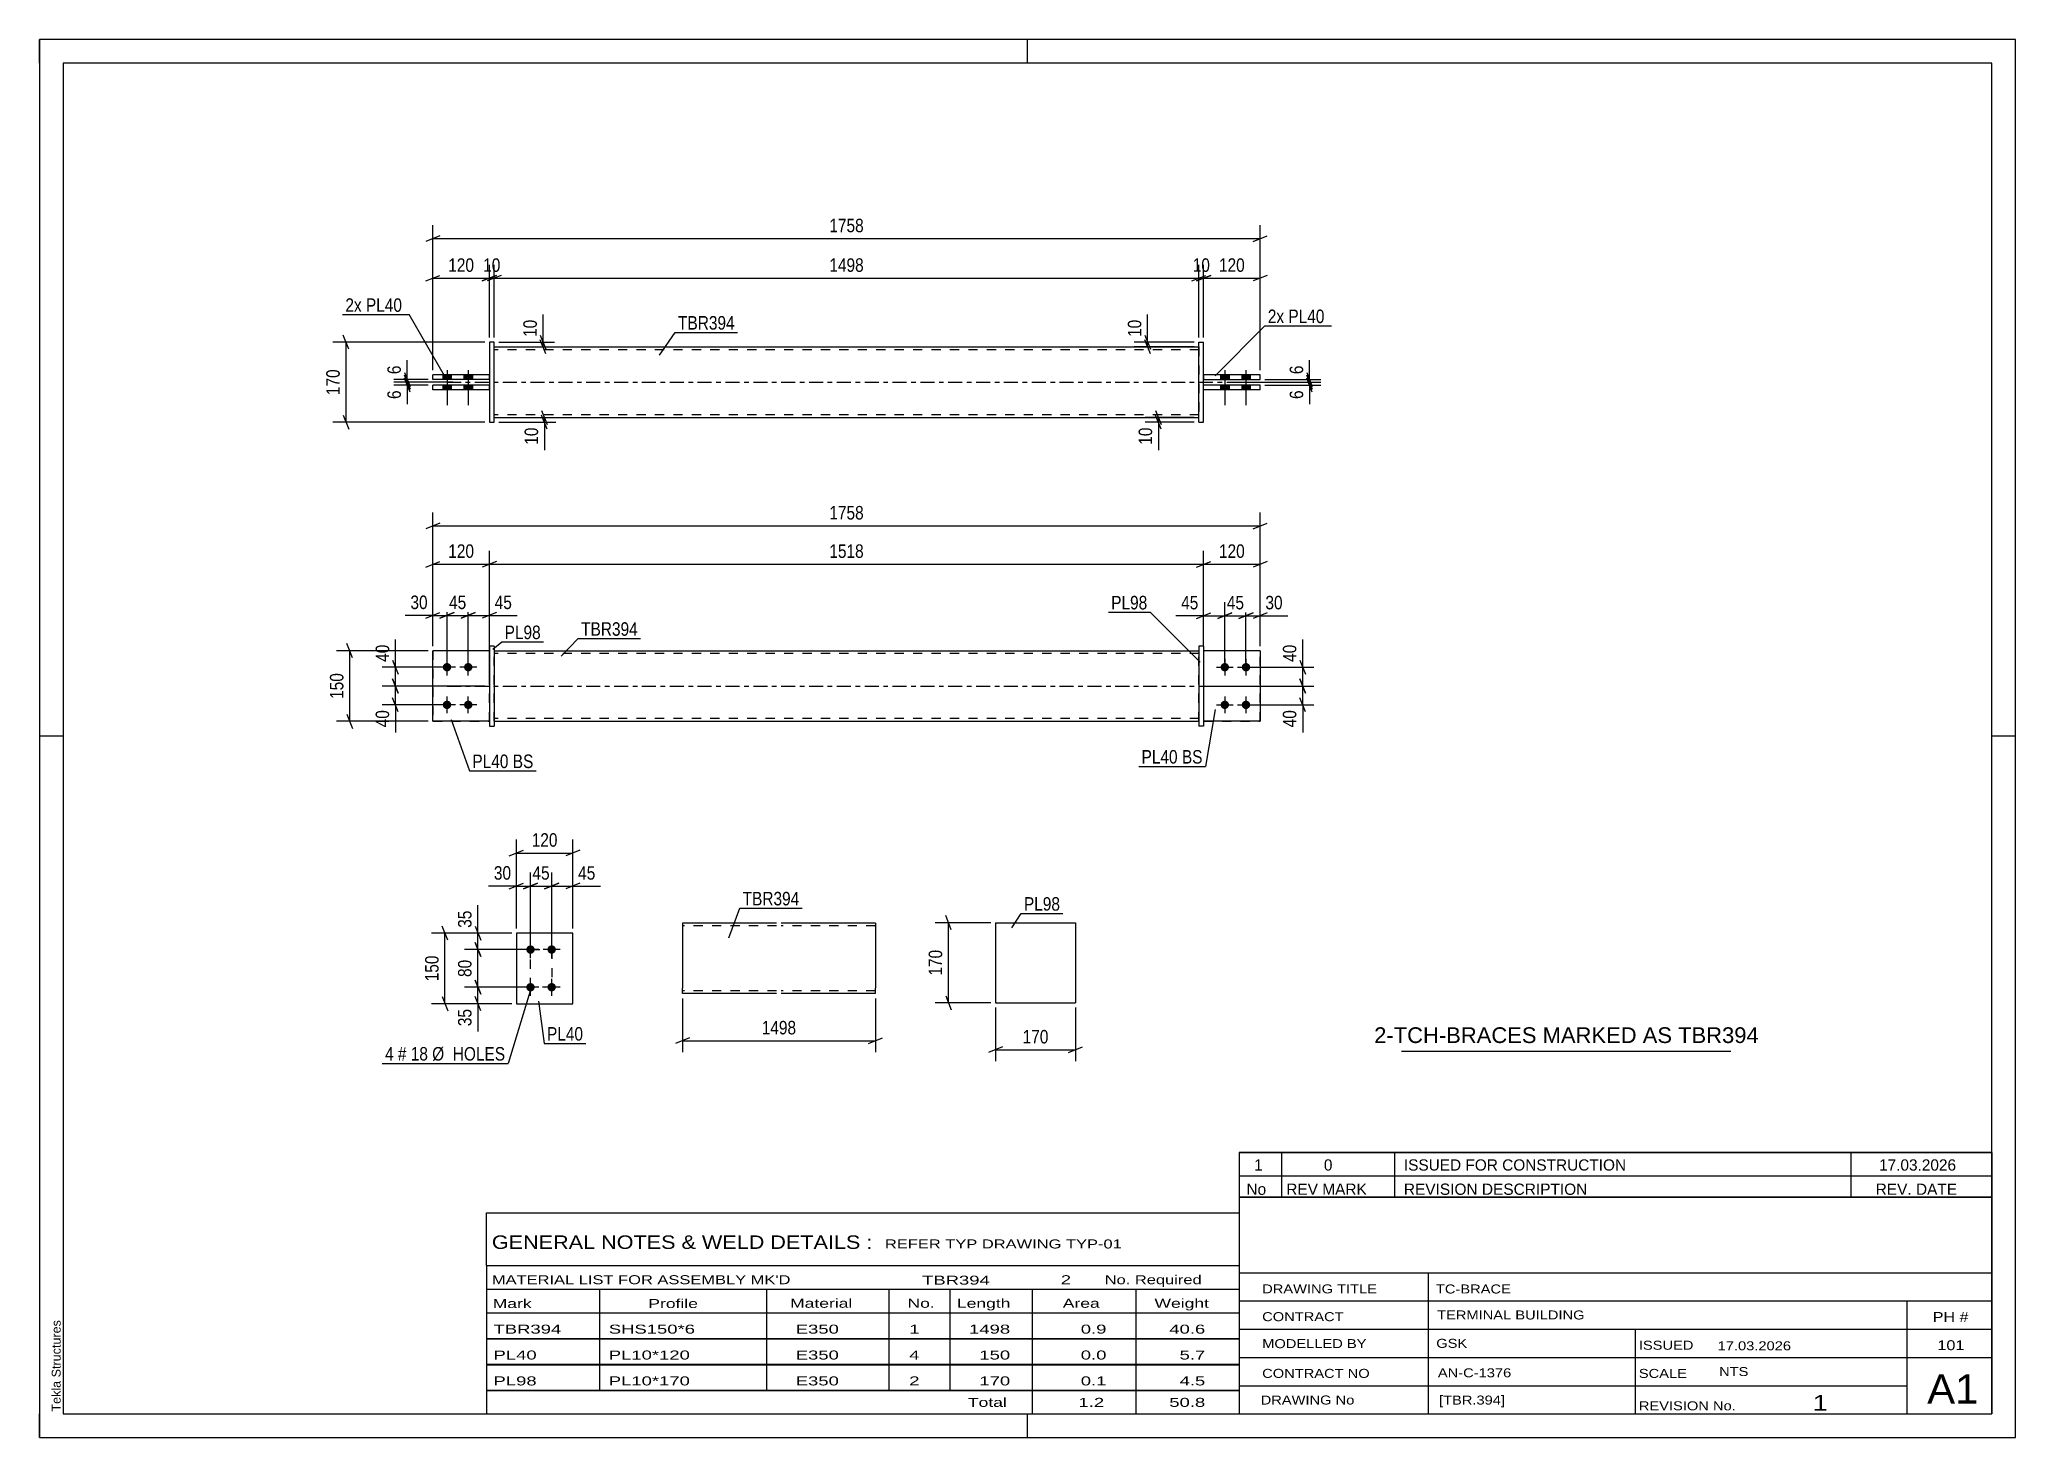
# Paper-space layout 'Layout1' of a CAD drawing. Header units: millimetres. Extents: x 0 to 420, y 0 to 297.
# The model-space entities are those that its viewports show. They can reach past a viewport. Long polylines and large blocks are cut down to what shows.
import ezdxf

# ---------------------------------------------------------------- set-up
doc = ezdxf.new("R2010")
doc.units = ezdxf.units.MM
doc.linetypes.add('DXK_LINE_DOT2', pattern=[3.9198, 1.9599, -1.9599])
doc.linetypes.add('DXK_LINE_DOT3', pattern=[5.9187, 2.979, -0.9799, 0.9799, -0.9799])
doc.layers.add('Viewport layer', color=7, linetype='Continuous', plot=False)
doc.styles.add('Arial', font='ARIAL.TTF', dxfattribs={"height": 0.2})
doc.styles.add('Arial Narrow', font='ARIALN.TTF', dxfattribs={"height": 0.2})

# ---------------------------------------------------------------- blocks, each defined once
blk = doc.blocks.new('Unknown-580569573-1163')
at = {"color": 5, "linetype": 'Continuous'}
for p, q in [((420, 297), (0, 297)), ((0, 297), (0, 0)), ((0, 292), (0, 297)), ((210, 292), (210, 297)), ((420, 0), (420, 297)), ((415, 292), (5, 292)), ((5, 292), (5, 5)), ((415, 5), (415, 292)), ((5, 149), (0, 149)), ((420, 149), (415, 149)), ((0, 0), (0, 5)), ((5, 5), (415, 5)), ((210, 0), (210, 5)), ((0, 0), (420, 0))]:
    blk.add_line(p, q, dxfattribs=at)
at = {"color": 174, "linetype": 'Continuous', "style": 'Arial'}
blk.add_text('Tekla Structures', height=1.9102, rotation=90, dxfattribs=at).set_placement((4.5, 5.5))
blk = doc.blocks.new('Part-580569573-1802 - 1792')
at = {"color": 7, "linetype": 'DXK_LINE_DOT2'}
for p, q in [((259.44, 167.15), (247.44, 167.15)), ((247.44, 167.15), (247.44, 152.15)), ((259.44, 152.15), (259.44, 167.15)), ((247.44, 152.15), (259.44, 152.15))]:
    blk.add_line(p, q, dxfattribs=at)
blk = doc.blocks.new('Part-580569573-1812 - 1792')
at = {"color": 2, "linetype": 'Continuous'}
for p, q in [((247.44, 168.15), (246.44, 168.15)), ((246.44, 168.15), (246.44, 151.15)), ((247.44, 168.15), (247.44, 151.15)), ((247.44, 151.15), (246.44, 151.15))]:
    blk.add_line(p, q, dxfattribs=at)
blk = doc.blocks.new('Bolt-580569573-1797 - 1792')
at = {"linetype": 'Continuous'}
for points in [[(86.62, 162.75, -1), (86.62, 164.55, -1)], [(91.12, 162.75, -1), (91.12, 164.55, -1)], [(86.62, 154.75, -1), (86.62, 156.55, -1)], [(91.12, 154.75, -1), (91.12, 156.55, -1)]]:
    blk.add_hatch(color=1, dxfattribs=at).paths.add_polyline_path(points)
at = {"color": 1, "linetype": 'Continuous'}
for p, q in [((86.62, 161.85), (86.62, 165.45)), ((91.12, 161.85), (91.12, 165.45)), ((88.42, 163.65), (84.82, 163.65)), ((92.92, 163.65), (89.32, 163.65)), ((88.42, 155.65), (84.82, 155.65)), ((86.62, 153.85), (86.62, 157.45)), ((92.92, 155.65), (89.32, 155.65)), ((91.12, 153.85), (91.12, 157.45))]:
    blk.add_line(p, q, dxfattribs=at)
blk = doc.blocks.new('Part-580569573-1807 - 1792')
at = {"color": 2, "linetype": 'Continuous'}
for p, q in [((259.44, 167.15), (247.44, 167.15)), ((259.44, 167.15), (259.44, 152.15)), ((259.44, 152.15), (247.44, 152.15))]:
    blk.add_line(p, q, dxfattribs=at)
at = {"color": 7, "linetype": 'DXK_LINE_DOT2'}
blk.add_line((247.44, 167.15), (247.44, 152.15), dxfattribs=at)
blk = doc.blocks.new('Part-580569573-1817 - 1792')
at = {"color": 7, "linetype": 'DXK_LINE_DOT2'}
for p, q in [((95.62, 167.15), (83.62, 167.15)), ((83.62, 167.15), (83.62, 152.15)), ((95.62, 152.15), (95.62, 167.15)), ((83.62, 152.15), (95.62, 152.15))]:
    blk.add_line(p, q, dxfattribs=at)
blk = doc.blocks.new('Part-580569573-1822 - 1792')
at = {"color": 2, "linetype": 'Continuous'}
for p, q in [((95.62, 167.15), (83.62, 167.15)), ((83.62, 152.15), (83.62, 167.15)), ((95.62, 152.15), (83.62, 152.15))]:
    blk.add_line(p, q, dxfattribs=at)
at = {"color": 7, "linetype": 'DXK_LINE_DOT2'}
blk.add_line((95.62, 152.15), (95.62, 167.15), dxfattribs=at)
blk = doc.blocks.new('Part-580569573-1827 - 1792')
at = {"color": 2, "linetype": 'Continuous'}
for p, q in [((96.62, 168.15), (95.62, 168.15)), ((95.62, 168.15), (95.62, 151.15)), ((96.62, 168.15), (96.62, 151.15)), ((95.62, 151.15), (96.62, 151.15))]:
    blk.add_line(p, q, dxfattribs=at)
blk = doc.blocks.new('Part-580569573-1832 - 1792')
at = {"color": 2, "linetype": 'Continuous'}
for p, q in [((96.62, 167.15), (246.44, 167.15)), ((96.62, 152.15), (246.44, 152.15))]:
    blk.add_line(p, q, dxfattribs=at)
at = {"color": 7, "linetype": 'DXK_LINE_DOT2'}
for p, q in [((96.62, 152.15), (96.62, 167.15)), ((246.44, 166.55), (96.62, 166.55)), ((246.44, 152.15), (246.44, 167.15)), ((246.44, 152.75), (96.62, 152.75))]:
    blk.add_line(p, q, dxfattribs=at)
at = {"color": 7, "linetype": 'DXK_LINE_DOT3'}
blk.add_line((86.62, 159.65), (256.44, 159.65), dxfattribs=at)
blk = doc.blocks.new('Bolt-580569573-1833 - 1792')
at = {"linetype": 'Continuous'}
for points in [[(251.94, 164.55, -1), (251.94, 162.75, -1)], [(256.44, 164.55, -1), (256.44, 162.75, -1)], [(251.94, 156.55, -1), (251.94, 154.75, -1)], [(256.44, 156.55, -1), (256.44, 154.75, -1)]]:
    blk.add_hatch(color=1, dxfattribs=at).paths.add_polyline_path(points)
at = {"color": 1, "linetype": 'Continuous'}
for p, q in [((251.94, 165.45), (251.94, 161.85)), ((256.44, 165.45), (256.44, 161.85)), ((250.14, 163.65), (253.74, 163.65)), ((254.64, 163.65), (258.24, 163.65)), ((250.14, 155.65), (253.74, 155.65)), ((251.94, 157.45), (251.94, 153.85)), ((254.64, 155.65), (258.24, 155.65)), ((256.44, 157.45), (256.44, 153.85))]:
    blk.add_line(p, q, dxfattribs=at)
blk = doc.blocks.new('Part-580569573-2102 - 2083')
at = {"color": 2, "linetype": 'Continuous'}
for p, q in [((96.62, 232.69), (95.62, 232.69)), ((95.62, 232.69), (95.62, 215.69)), ((96.62, 215.69), (96.62, 232.69)), ((95.62, 215.69), (96.62, 215.69))]:
    blk.add_line(p, q, dxfattribs=at)
blk = doc.blocks.new('Bolt-580569573-2095 - 2083')
at = {"linetype": 'Continuous'}
for points in [[(85.72, 224.79), (87.52, 224.79), (87.52, 225.79), (85.72, 225.79)], [(85.72, 224.79), (87.52, 224.79), (87.52, 225.79), (85.72, 225.79)], [(85.72, 222.59), (87.52, 222.59), (87.52, 223.59), (85.72, 223.59)], [(85.72, 222.59), (87.52, 222.59), (87.52, 223.59), (85.72, 223.59)], [(90.22, 224.79), (92.02, 224.79), (92.02, 225.79), (90.22, 225.79)], [(90.22, 224.79), (92.02, 224.79), (92.02, 225.79), (90.22, 225.79)], [(90.22, 222.59), (92.02, 222.59), (92.02, 223.59), (90.22, 223.59)], [(90.22, 222.59), (92.02, 222.59), (92.02, 223.59), (90.22, 223.59)]]:
    blk.add_hatch(color=1, dxfattribs=at).paths.add_polyline_path(points)
at = {"color": 1, "linetype": 'Continuous'}
for p, q in [((85.72, 225.79), (85.72, 224.79)), ((85.72, 225.79), (85.72, 224.79)), ((85.72, 223.59), (85.72, 222.59)), ((85.72, 223.59), (85.72, 222.59)), ((86.62, 226.79), (86.62, 219.29)), ((86.62, 226.79), (86.62, 219.29)), ((87.52, 225.79), (87.52, 224.79)), ((87.52, 225.79), (87.52, 224.79)), ((87.52, 223.59), (87.52, 222.59)), ((87.52, 223.59), (87.52, 222.59)), ((90.22, 225.79), (90.22, 224.79)), ((90.22, 225.79), (90.22, 224.79)), ((90.22, 223.59), (90.22, 222.59)), ((90.22, 223.59), (90.22, 222.59)), ((91.12, 226.79), (91.12, 219.29)), ((91.12, 226.79), (91.12, 219.29)), ((92.02, 225.79), (92.02, 224.79)), ((92.02, 225.79), (92.02, 224.79)), ((92.02, 223.59), (92.02, 222.59)), ((92.02, 223.59), (92.02, 222.59))]:
    blk.add_line(p, q, dxfattribs=at)
blk = doc.blocks.new('Bolt-580569573-2096 - 2083')
at = {"linetype": 'Continuous'}
for points in [[(252.84, 225.79), (251.04, 225.79), (251.04, 224.79), (252.84, 224.79)], [(252.84, 225.79), (251.04, 225.79), (251.04, 224.79), (252.84, 224.79)], [(252.84, 223.59), (251.04, 223.59), (251.04, 222.59), (252.84, 222.59)], [(252.84, 223.59), (251.04, 223.59), (251.04, 222.59), (252.84, 222.59)], [(257.34, 225.79), (255.54, 225.79), (255.54, 224.79), (257.34, 224.79)], [(257.34, 225.79), (255.54, 225.79), (255.54, 224.79), (257.34, 224.79)], [(257.34, 223.59), (255.54, 223.59), (255.54, 222.59), (257.34, 222.59)], [(257.34, 223.59), (255.54, 223.59), (255.54, 222.59), (257.34, 222.59)]]:
    blk.add_hatch(color=1, dxfattribs=at).paths.add_polyline_path(points)
at = {"color": 1, "linetype": 'Continuous'}
for p, q in [((251.04, 225.79), (251.04, 224.79)), ((251.04, 225.79), (251.04, 224.79)), ((251.04, 223.59), (251.04, 222.59)), ((251.04, 223.59), (251.04, 222.59)), ((251.94, 226.79), (251.94, 219.29)), ((251.94, 226.79), (251.94, 219.29)), ((252.84, 225.79), (252.84, 224.79)), ((252.84, 225.79), (252.84, 224.79)), ((252.84, 223.59), (252.84, 222.59)), ((252.84, 223.59), (252.84, 222.59)), ((255.54, 225.79), (255.54, 224.79)), ((255.54, 225.79), (255.54, 224.79)), ((255.54, 223.59), (255.54, 222.59)), ((255.54, 223.59), (255.54, 222.59)), ((256.44, 226.79), (256.44, 219.29)), ((256.44, 226.79), (256.44, 219.29)), ((257.34, 225.79), (257.34, 224.79)), ((257.34, 225.79), (257.34, 224.79)), ((257.34, 223.59), (257.34, 222.59)), ((257.34, 223.59), (257.34, 222.59))]:
    blk.add_line(p, q, dxfattribs=at)
blk = doc.blocks.new('Part-580569573-2101 - 2083')
at = {"color": 2, "linetype": 'Continuous'}
for p, q in [((96.62, 231.69), (246.44, 231.69)), ((96.62, 216.69), (246.44, 216.69))]:
    blk.add_line(p, q, dxfattribs=at)
at = {"color": 7, "linetype": 'DXK_LINE_DOT2'}
for p, q in [((96.62, 216.69), (96.62, 231.69)), ((246.44, 231.09), (96.62, 231.09)), ((246.44, 231.69), (246.44, 216.69)), ((246.44, 217.29), (96.62, 217.29))]:
    blk.add_line(p, q, dxfattribs=at)
at = {"color": 7, "linetype": 'DXK_LINE_DOT3'}
blk.add_line((86.62, 224.19), (256.44, 224.19), dxfattribs=at)
blk = doc.blocks.new('Part-580569573-2107 - 2083')
at = {"color": 2, "linetype": 'Continuous'}
for p, q in [((95.62, 223.59), (83.62, 223.59)), ((83.62, 222.59), (83.62, 223.59)), ((95.62, 222.59), (83.62, 222.59))]:
    blk.add_line(p, q, dxfattribs=at)
at = {"color": 7, "linetype": 'DXK_LINE_DOT2'}
blk.add_line((95.62, 222.59), (95.62, 223.59), dxfattribs=at)
blk = doc.blocks.new('Part-580569573-2112 - 2083')
at = {"color": 2, "linetype": 'Continuous'}
for p, q in [((95.62, 225.79), (83.62, 225.79)), ((83.62, 224.79), (83.62, 225.79)), ((95.62, 224.79), (83.62, 224.79))]:
    blk.add_line(p, q, dxfattribs=at)
at = {"color": 7, "linetype": 'DXK_LINE_DOT2'}
blk.add_line((95.62, 224.79), (95.62, 225.79), dxfattribs=at)
blk = doc.blocks.new('Part-580569573-2113 - 2083')
at = {"color": 2, "linetype": 'Continuous'}
for p, q in [((246.44, 215.69), (246.44, 232.69)), ((246.44, 232.69), (247.44, 232.69)), ((247.44, 215.69), (247.44, 232.69)), ((246.44, 215.69), (247.44, 215.69))]:
    blk.add_line(p, q, dxfattribs=at)
blk = doc.blocks.new('Part-580569573-2118 - 2083')
at = {"color": 2, "linetype": 'Continuous'}
for p, q in [((259.44, 223.59), (247.44, 223.59)), ((259.44, 222.59), (259.44, 223.59)), ((259.44, 222.59), (247.44, 222.59))]:
    blk.add_line(p, q, dxfattribs=at)
at = {"color": 7, "linetype": 'DXK_LINE_DOT2'}
blk.add_line((247.44, 222.59), (247.44, 223.59), dxfattribs=at)
blk = doc.blocks.new('Part-580569573-2123 - 2083')
at = {"color": 2, "linetype": 'Continuous'}
for p, q in [((259.44, 225.79), (247.44, 225.79)), ((247.44, 224.79), (259.44, 224.79)), ((259.44, 224.79), (259.44, 225.79))]:
    blk.add_line(p, q, dxfattribs=at)
at = {"color": 7, "linetype": 'DXK_LINE_DOT2'}
blk.add_line((247.44, 225.79), (247.44, 224.79), dxfattribs=at)
blk = doc.blocks.new('Bolt-580569573-1445 - 1411')
at = {"linetype": 'Continuous'}
for points in [[(104.36, 102.76, -1), (104.36, 104.56, -1)], [(108.86, 102.76, -1), (108.86, 104.56, -1)], [(104.36, 94.76, -1), (104.36, 96.56, -1)], [(108.86, 94.76, -1), (108.86, 96.56, -1)]]:
    blk.add_hatch(color=1, dxfattribs=at).paths.add_polyline_path(points)
at = {"color": 1, "linetype": 'Continuous'}
for p, q in [((104.36, 101.86), (104.36, 105.46)), ((108.86, 101.86), (108.86, 105.46)), ((106.16, 103.66), (102.56, 103.66)), ((110.66, 103.66), (107.06, 103.66)), ((104.36, 93.86), (104.36, 97.46)), ((108.86, 93.86), (108.86, 97.46)), ((106.16, 95.66), (102.56, 95.66)), ((110.66, 95.66), (107.06, 95.66))]:
    blk.add_line(p, q, dxfattribs=at)
blk = doc.blocks.new('Part-580569573-1460 - 1411')
at = {"color": 2, "linetype": 'Continuous'}
for p, q in [((113.36, 107.16), (101.36, 107.16)), ((101.36, 107.16), (101.36, 92.16)), ((113.36, 92.16), (113.36, 107.16)), ((101.36, 92.16), (113.36, 92.16))]:
    blk.add_line(p, q, dxfattribs=at)
blk = doc.blocks.new('Part-580569573-1391 - 1375')
at = {"color": 2, "linetype": 'Continuous'}
for p, q in [((203.21, 109.36), (203.21, 92.36)), ((203.21, 109.36), (220.21, 109.36)), ((220.21, 109.36), (220.21, 92.36)), ((203.21, 92.36), (220.21, 92.36))]:
    blk.add_line(p, q, dxfattribs=at)
blk = doc.blocks.new('Part-580569573-1275 - 1255')
at = {"color": 2, "linetype": 'Continuous'}
for p, q in [((156.67, 109.29), (136.67, 109.29)), ((136.67, 109.29), (136.67, 95.49)), ((177.67, 109.29), (157.67, 109.29)), ((177.67, 109.29), (177.67, 95.49)), ((136.67, 94.64), (136.67, 95.49)), ((136.67, 94.38), (136.67, 94.64)), ((136.67, 94.29), (136.67, 94.38)), ((156.67, 94.29), (136.67, 94.29)), ((177.67, 94.29), (157.67, 94.29)), ((177.67, 94.29), (177.67, 95.49))]:
    blk.add_line(p, q, dxfattribs=at)
at = {"color": 7, "linetype": 'DXK_LINE_DOT2'}
for p, q in [((156.67, 108.69), (136.67, 108.69)), ((177.67, 108.69), (157.67, 108.69)), ((177.67, 108.69), (177.67, 108.65)), ((177.67, 108.65), (177.67, 108.69)), ((177.67, 108.55), (177.67, 108.65)), ((177.67, 108.65), (177.67, 108.55)), ((136.67, 95.03), (136.67, 95.49)), ((136.67, 94.64), (136.67, 95.26)), ((136.67, 94.89), (136.67, 94.94)), ((136.67, 94.89), (136.67, 94.94)), ((156.67, 94.89), (136.67, 94.89)), ((136.67, 94.29), (136.67, 94.29)), ((177.67, 94.89), (157.67, 94.89)), ((177.67, 94.94), (177.67, 95.26)), ((177.67, 94.89), (177.67, 94.94))]:
    blk.add_line(p, q, dxfattribs=at)
blk = doc.blocks.new('Rectangle-580569573-1569 - 1411')
at = {"color": 1, "linetype": 'DXK_LINE_DOT2'}
blk.add_lwpolyline([(104.36, 103.66), (108.86, 103.66), (108.86, 95.66), (104.36, 95.66), (104.36, 103.66)], close=True, dxfattribs=at)
blk = doc.blocks.new('StraightDimension-580569573-1999 - 1792')
at = {"color": 7, "linetype": 'Continuous'}
for p, q in [((91.12, 164.65), (91.12, 177.5)), ((95.62, 168.15), (95.62, 177.5)), ((89.62, 174.05), (92.62, 175.25)), ((91.12, 174.65), (95.62, 174.65)), ((97.12, 175.25), (94.12, 174.05))]:
    blk.add_line(p, q, dxfattribs=at)
at = {"color": 0}
blk.add_wipeout([(101, 175.4), (101, 179.6), (96.15, 179.6), (96.15, 175.4)], dxfattribs=at)
at = {"color": 7, "linetype": 'Continuous'}
blk.add_line((95.62, 174.65), (101.53, 174.65), dxfattribs=at)
blk.add_line((95.62, 174.65), (101.53, 174.65), dxfattribs=at)
at = {"color": 3, "style": 'Arial Narrow'}
blk.add_text('45', height=2.863, dxfattribs=at).set_placement((96.75, 176))
blk = doc.blocks.new('StraightDimension-580569573-1881 - 1792')
at = {"color": 7, "linetype": 'Continuous'}
for p, q in [((85.12, 194.28), (82.12, 193.08)), ((83.62, 168.15), (83.62, 196.53)), ((83.62, 193.68), (259.44, 193.68)), ((257.94, 193.08), (260.94, 194.28)), ((259.44, 168.15), (259.44, 196.53))]:
    blk.add_line(p, q, dxfattribs=at)
at = {"color": 0}
blk.add_wipeout([(175.79, 194.43), (175.79, 198.63), (167.28, 198.63), (167.28, 194.43)], dxfattribs=at)
at = {"color": 3, "style": 'Arial Narrow'}
blk.add_text('1758', height=2.863, dxfattribs=at).set_placement((167.88, 195.03))
blk = doc.blocks.new('StraightDimension-580569573-1939 - 1792')
at = {"color": 7, "linetype": 'Continuous'}
for p, q in [((97.12, 186.13), (94.12, 184.93)), ((95.62, 160.65), (95.62, 188.38)), ((95.62, 185.53), (247.44, 185.53)), ((245.94, 184.93), (248.94, 186.13)), ((247.44, 168.15), (247.44, 188.38))]:
    blk.add_line(p, q, dxfattribs=at)
at = {"color": 0}
blk.add_wipeout([(175.79, 186.28), (175.79, 190.48), (167.28, 190.48), (167.28, 186.28)], dxfattribs=at)
at = {"color": 3, "style": 'Arial Narrow'}
blk.add_text('1518', height=2.863, dxfattribs=at).set_placement((167.88, 186.88))
blk = doc.blocks.new('StraightDimension-580569573-1835 - 1792')
at = {"color": 7, "linetype": 'Continuous'}
for p, q in [((256.44, 164.65), (256.44, 177.44)), ((259.44, 168.15), (259.44, 177.44)), ((254.94, 173.99), (257.94, 175.19)), ((256.44, 174.59), (259.44, 174.59)), ((260.94, 175.19), (257.94, 173.99))]:
    blk.add_line(p, q, dxfattribs=at)
at = {"color": 0}
blk.add_wipeout([(264.82, 175.34), (264.82, 179.54), (259.97, 179.54), (259.97, 175.34)], dxfattribs=at)
at = {"color": 7, "linetype": 'Continuous'}
blk.add_line((259.44, 174.59), (265.35, 174.59), dxfattribs=at)
blk.add_line((259.44, 174.59), (265.35, 174.59), dxfattribs=at)
at = {"color": 3, "style": 'Arial Narrow'}
blk.add_text('30', height=2.863, dxfattribs=at).set_placement((260.57, 175.94))
blk = doc.blocks.new('StraightDimension-580569573-2043 - 1792')
at = {"color": 7, "linetype": 'Continuous'}
for p, q in [((75.06, 165.15), (76.26, 162.15)), ((85.62, 163.65), (72.81, 163.65)), ((94.62, 159.65), (72.81, 159.65)), ((76.26, 158.15), (75.06, 161.15)), ((75.66, 159.65), (75.66, 163.65))]:
    blk.add_line(p, q, dxfattribs=at)
at = {"color": 0}
blk.add_wipeout([(74.91, 169.04), (70.71, 169.04), (70.71, 164.18), (74.91, 164.18)], dxfattribs=at)
at = {"color": 7, "linetype": 'Continuous'}
blk.add_line((75.66, 163.65), (75.66, 169.56), dxfattribs=at)
blk.add_line((75.66, 163.65), (75.66, 169.56), dxfattribs=at)
at = {"color": 3, "style": 'Arial Narrow'}
blk.add_text('40', height=2.863, rotation=90.0002, dxfattribs=at).set_placement((74.31, 164.78))
blk = doc.blocks.new('StraightDimension-580569573-1851 - 1792')
at = {"color": 7, "linetype": 'Continuous'}
for p, q in [((251.94, 164.65), (251.94, 177.44)), ((256.44, 164.65), (256.44, 177.44)), ((250.44, 173.99), (253.44, 175.19)), ((251.94, 174.59), (256.44, 174.59)), ((257.94, 175.19), (254.94, 173.99))]:
    blk.add_line(p, q, dxfattribs=at)
at = {"color": 0}
blk.add_wipeout([(256.62, 175.34), (256.62, 179.54), (251.77, 179.54), (251.77, 175.34)], dxfattribs=at)
at = {"color": 3, "style": 'Arial Narrow'}
blk.add_text('45', height=2.863, dxfattribs=at).set_placement((252.37, 175.94))
blk = doc.blocks.new('StraightDimension-580569573-1864 - 1792')
at = {"color": 7, "linetype": 'Continuous'}
for p, q in [((247.44, 168.15), (247.44, 177.44)), ((251.94, 164.65), (251.94, 177.44)), ((245.94, 173.99), (248.94, 175.19)), ((247.44, 174.59), (251.94, 174.59)), ((253.44, 175.19), (250.44, 173.99))]:
    blk.add_line(p, q, dxfattribs=at)
at = {"color": 0}
blk.add_wipeout([(246.92, 175.34), (246.92, 179.54), (242.06, 179.54), (242.06, 175.34)], dxfattribs=at)
at = {"color": 7, "linetype": 'Continuous'}
blk.add_line((247.44, 174.59), (241.54, 174.59), dxfattribs=at)
blk.add_line((247.44, 174.59), (241.54, 174.59), dxfattribs=at)
at = {"color": 3, "style": 'Arial Narrow'}
blk.add_text('45', height=2.863, dxfattribs=at).set_placement((242.66, 175.94))
blk = doc.blocks.new('StraightDimension-580569573-1901 - 1792')
at = {"color": 7, "linetype": 'Continuous'}
for p, q in [((248.44, 159.65), (270.89, 159.65)), ((267.89, 161.15), (269.09, 158.15)), ((268.49, 155.65), (268.49, 159.65)), ((257.44, 155.65), (270.89, 155.65)), ((269.09, 154.15), (267.89, 157.15))]:
    blk.add_line(p, q, dxfattribs=at)
at = {"color": 0}
blk.add_wipeout([(267.74, 155.13), (263.54, 155.13), (263.54, 150.27), (267.74, 150.27)], dxfattribs=at)
at = {"color": 7, "linetype": 'Continuous'}
blk.add_line((268.49, 155.65), (268.49, 149.75), dxfattribs=at)
blk.add_line((268.49, 155.65), (268.49, 149.75), dxfattribs=at)
at = {"color": 3, "style": 'Arial Narrow'}
blk.add_text('40', height=2.863, rotation=90.0002, dxfattribs=at).set_placement((267.14, 150.87))
blk = doc.blocks.new('StraightDimension-580569573-1910 - 1792')
at = {"color": 7, "linetype": 'Continuous'}
for p, q in [((267.89, 165.15), (269.09, 162.15)), ((248.44, 159.65), (270.89, 159.65)), ((257.44, 163.65), (270.89, 163.65)), ((269.09, 158.15), (267.89, 161.15)), ((268.49, 159.65), (268.49, 163.65))]:
    blk.add_line(p, q, dxfattribs=at)
at = {"color": 0}
blk.add_wipeout([(267.74, 169.04), (263.54, 169.04), (263.54, 164.18), (267.74, 164.18)], dxfattribs=at)
at = {"color": 7, "linetype": 'Continuous'}
blk.add_line((268.49, 163.65), (268.49, 169.56), dxfattribs=at)
blk.add_line((268.49, 163.65), (268.49, 169.56), dxfattribs=at)
at = {"color": 3, "style": 'Arial Narrow'}
blk.add_text('40', height=2.863, rotation=90.0002, dxfattribs=at).set_placement((267.14, 164.78))
blk = doc.blocks.new('StraightDimension-580569573-1920 - 1792')
at = {"color": 7, "linetype": 'Continuous'}
for p, q in [((245.94, 184.93), (248.94, 186.13)), ((247.44, 168.15), (247.44, 188.38)), ((247.44, 185.53), (259.44, 185.53)), ((260.94, 186.13), (257.94, 184.93)), ((259.44, 168.15), (259.44, 188.38))]:
    blk.add_line(p, q, dxfattribs=at)
at = {"color": 0}
blk.add_wipeout([(256.79, 186.28), (256.79, 190.48), (250.1, 190.48), (250.1, 186.28)], dxfattribs=at)
at = {"color": 3, "style": 'Arial Narrow'}
blk.add_text('120', height=2.863, dxfattribs=at).set_placement((250.7, 186.88))
blk = doc.blocks.new('StraightDimension-580569573-1954 - 1792')
at = {"color": 7, "linetype": 'Continuous'}
for p, q in [((82.12, 184.93), (85.12, 186.13)), ((83.62, 168.15), (83.62, 188.38)), ((83.62, 185.53), (95.62, 185.53)), ((97.12, 186.13), (94.12, 184.93)), ((95.62, 160.65), (95.62, 188.38))]:
    blk.add_line(p, q, dxfattribs=at)
at = {"color": 0}
blk.add_wipeout([(92.97, 186.28), (92.97, 190.48), (86.28, 190.48), (86.28, 186.28)], dxfattribs=at)
at = {"color": 3, "style": 'Arial Narrow'}
blk.add_text('120', height=2.863, dxfattribs=at).set_placement((86.88, 186.88))
blk = doc.blocks.new('StraightDimension-580569573-2034 - 1792')
at = {"color": 7, "linetype": 'Continuous'}
for p, q in [((94.62, 159.65), (72.81, 159.65)), ((75.06, 161.15), (76.26, 158.15)), ((75.66, 155.65), (75.66, 159.65)), ((85.62, 155.65), (72.81, 155.65)), ((76.26, 154.15), (75.06, 157.15))]:
    blk.add_line(p, q, dxfattribs=at)
at = {"color": 0}
blk.add_wipeout([(74.91, 155.13), (70.71, 155.13), (70.71, 150.27), (74.91, 150.27)], dxfattribs=at)
at = {"color": 7, "linetype": 'Continuous'}
blk.add_line((75.66, 155.65), (75.66, 149.75), dxfattribs=at)
blk.add_line((75.66, 155.65), (75.66, 149.75), dxfattribs=at)
at = {"color": 3, "style": 'Arial Narrow'}
blk.add_text('40', height=2.863, rotation=90.0002, dxfattribs=at).set_placement((74.31, 150.87))
blk = doc.blocks.new('StraightDimension-580569573-1970 - 1792')
at = {"color": 7, "linetype": 'Continuous'}
for p, q in [((83.62, 168.15), (83.62, 177.5)), ((86.62, 164.65), (86.62, 177.5)), ((82.12, 174.05), (85.12, 175.25)), ((83.62, 174.65), (86.62, 174.65)), ((88.12, 175.25), (85.12, 174.05))]:
    blk.add_line(p, q, dxfattribs=at)
at = {"color": 0}
blk.add_wipeout([(83.1, 175.4), (83.1, 179.6), (78.24, 179.6), (78.24, 175.4)], dxfattribs=at)
at = {"color": 7, "linetype": 'Continuous'}
blk.add_line((83.62, 174.65), (77.72, 174.65), dxfattribs=at)
blk.add_line((83.62, 174.65), (77.72, 174.65), dxfattribs=at)
at = {"color": 3, "style": 'Arial Narrow'}
blk.add_text('30', height=2.863, dxfattribs=at).set_placement((78.84, 176))
blk = doc.blocks.new('StraightDimension-580569573-1986 - 1792')
at = {"color": 7, "linetype": 'Continuous'}
for p, q in [((86.62, 164.65), (86.62, 177.5)), ((91.12, 164.65), (91.12, 177.5)), ((85.12, 174.05), (88.12, 175.25)), ((86.62, 174.65), (91.12, 174.65)), ((92.62, 175.25), (89.62, 174.05))]:
    blk.add_line(p, q, dxfattribs=at)
at = {"color": 0}
blk.add_wipeout([(91.3, 175.4), (91.3, 179.6), (86.45, 179.6), (86.45, 175.4)], dxfattribs=at)
at = {"color": 3, "style": 'Arial Narrow'}
blk.add_text('45', height=2.863, dxfattribs=at).set_placement((87.05, 176))
blk = doc.blocks.new('StraightDimension-580569573-3736 - 1792')
at = {"color": 7, "linetype": 'Continuous'}
for p, q in [((66.54, 165.65), (65.34, 168.65)), ((82.62, 167.15), (63.09, 167.15)), ((65.94, 152.15), (65.94, 167.15)), ((82.62, 152.15), (63.09, 152.15)), ((65.34, 153.65), (66.54, 150.65))]:
    blk.add_line(p, q, dxfattribs=at)
at = {"color": 0}
blk.add_wipeout([(65.19, 163), (60.99, 163), (60.99, 156.31), (65.19, 156.31)], dxfattribs=at)
at = {"color": 3, "style": 'Arial Narrow'}
blk.add_text('150', height=2.863, rotation=90.0002, dxfattribs=at).set_placement((64.59, 156.91))
blk = doc.blocks.new('StraightDimension-580569573-2159 - 2083')
at = {"color": 7, "linetype": 'Continuous'}
for p, q in [((246.44, 233.69), (246.44, 249.15)), ((247.44, 233.69), (247.44, 249.15)), ((244.94, 245.7), (247.94, 246.9)), ((248.94, 246.9), (245.94, 245.7)), ((246.44, 246.3), (247.44, 246.3))]:
    blk.add_line(p, q, dxfattribs=at)
at = {"color": 0}
blk.add_wipeout([(249.37, 247.05), (249.37, 251.25), (244.52, 251.25), (244.52, 247.05)], dxfattribs=at)
at = {"color": 3, "style": 'Arial Narrow'}
blk.add_text('10', height=2.863, dxfattribs=at).set_placement((245.12, 247.65))
blk = doc.blocks.new('StraightDimension-580569573-2240 - 2083')
at = {"color": 7, "linetype": 'Continuous'}
for p, q in [((255.19, 224.19), (272.34, 224.19)), ((260.44, 224.79), (272.34, 224.79)), ((269.34, 226.29), (270.54, 223.29)), ((270.54, 222.69), (269.34, 225.69)), ((269.94, 224.19), (269.94, 224.79))]:
    blk.add_line(p, q, dxfattribs=at)
at = {"color": 0}
blk.add_wipeout([(269.19, 228.34), (264.99, 228.34), (264.99, 225.31), (269.19, 225.31)], dxfattribs=at)
at = {"color": 7, "linetype": 'Continuous'}
blk.add_line((269.94, 224.79), (269.94, 228.87), dxfattribs=at)
blk.add_line((269.94, 224.79), (269.94, 228.87), dxfattribs=at)
at = {"color": 3, "style": 'Arial Narrow'}
blk.add_text('6', height=2.86, rotation=90.0002, dxfattribs=at).set_placement((268.59, 225.91))
blk = doc.blocks.new('StraightDimension-580569573-2179 - 2083')
at = {"color": 7, "linetype": 'Continuous'}
for p, q in [((95.62, 233.69), (95.62, 249.15)), ((96.62, 233.69), (96.62, 249.15)), ((94.12, 245.7), (97.12, 246.9)), ((98.12, 246.9), (95.12, 245.7)), ((95.62, 246.3), (96.62, 246.3))]:
    blk.add_line(p, q, dxfattribs=at)
at = {"color": 0}
blk.add_wipeout([(98.55, 247.05), (98.55, 251.25), (93.7, 251.25), (93.7, 247.05)], dxfattribs=at)
at = {"color": 3, "style": 'Arial Narrow'}
blk.add_text('10', height=2.863, dxfattribs=at).set_placement((94.3, 247.65))
blk = doc.blocks.new('StraightDimension-580569573-2249 - 2083')
at = {"color": 7, "linetype": 'Continuous'}
for p, q in [((94.62, 232.69), (62.31, 232.69)), ((65.76, 231.19), (64.56, 234.19)), ((65.16, 215.69), (65.16, 232.69)), ((94.62, 215.69), (62.31, 215.69)), ((64.56, 217.19), (65.76, 214.19))]:
    blk.add_line(p, q, dxfattribs=at)
at = {"color": 0}
blk.add_wipeout([(64.41, 227.53), (60.21, 227.53), (60.21, 220.85), (64.41, 220.85)], dxfattribs=at)
at = {"color": 3, "style": 'Arial Narrow'}
blk.add_text('170', height=2.863, rotation=90.0002, dxfattribs=at).set_placement((63.81, 221.45))
blk = doc.blocks.new('StraightDimension-580569573-2148 - 2083')
at = {"color": 7, "linetype": 'Continuous'}
for p, q in [((83.62, 226.79), (83.62, 257.56)), ((259.44, 226.79), (259.44, 257.56)), ((85.12, 255.31), (82.12, 254.11)), ((83.62, 254.71), (259.44, 254.71)), ((257.94, 254.11), (260.94, 255.31))]:
    blk.add_line(p, q, dxfattribs=at)
at = {"color": 0}
blk.add_wipeout([(175.79, 255.46), (175.79, 259.66), (167.28, 259.66), (167.28, 255.46)], dxfattribs=at)
at = {"color": 3, "style": 'Arial Narrow'}
blk.add_text('1758', height=2.863, dxfattribs=at).set_placement((167.88, 256.06))
blk = doc.blocks.new('StraightDimension-580569573-2189 - 2083')
at = {"color": 7, "linetype": 'Continuous'}
for p, q in [((83.62, 226.79), (83.62, 249.15)), ((95.62, 233.69), (95.62, 249.15)), ((82.12, 245.7), (85.12, 246.9)), ((83.62, 246.3), (95.62, 246.3)), ((97.12, 246.9), (94.12, 245.7))]:
    blk.add_line(p, q, dxfattribs=at)
at = {"color": 0}
blk.add_wipeout([(92.97, 247.05), (92.97, 251.25), (86.28, 251.25), (86.28, 247.05)], dxfattribs=at)
at = {"color": 3, "style": 'Arial Narrow'}
blk.add_text('120', height=2.863, dxfattribs=at).set_placement((86.88, 247.65))
blk = doc.blocks.new('StraightDimension-580569573-2125 - 2083')
at = {"color": 7, "linetype": 'Continuous'}
for p, q in [((245.44, 216.69), (234.99, 216.69)), ((245.44, 215.69), (234.99, 215.69)), ((237.24, 218.19), (238.44, 215.19)), ((238.44, 214.19), (237.24, 217.19)), ((237.84, 215.69), (237.84, 216.69))]:
    blk.add_line(p, q, dxfattribs=at)
at = {"color": 0}
blk.add_wipeout([(237.09, 215.16), (232.89, 215.16), (232.89, 210.31), (237.09, 210.31)], dxfattribs=at)
at = {"color": 7, "linetype": 'Continuous'}
blk.add_line((237.84, 215.69), (237.84, 209.78), dxfattribs=at)
blk.add_line((237.84, 215.69), (237.84, 209.78), dxfattribs=at)
at = {"color": 3, "style": 'Arial Narrow'}
blk.add_text('10', height=2.863, rotation=90.0002, dxfattribs=at).set_placement((236.49, 210.91))
blk = doc.blocks.new('StraightDimension-580569573-2199 - 2083')
at = {"color": 7, "linetype": 'Continuous'}
for p, q in [((247.44, 233.69), (247.44, 249.15)), ((259.44, 226.79), (259.44, 249.15)), ((245.94, 245.7), (248.94, 246.9)), ((247.44, 246.3), (259.44, 246.3)), ((260.94, 246.9), (257.94, 245.7))]:
    blk.add_line(p, q, dxfattribs=at)
at = {"color": 0}
blk.add_wipeout([(256.79, 247.05), (256.79, 251.25), (250.1, 251.25), (250.1, 247.05)], dxfattribs=at)
at = {"color": 3, "style": 'Arial Narrow'}
blk.add_text('120', height=2.863, dxfattribs=at).set_placement((250.7, 247.65))
blk = doc.blocks.new('StraightDimension-580569573-2135 - 2083')
at = {"color": 7, "linetype": 'Continuous'}
for p, q in [((245.44, 232.69), (232.69, 232.69)), ((245.44, 231.69), (232.69, 231.69)), ((234.94, 234.19), (236.14, 231.19)), ((236.14, 230.19), (234.94, 233.19)), ((235.54, 231.69), (235.54, 232.69))]:
    blk.add_line(p, q, dxfattribs=at)
at = {"color": 0}
blk.add_wipeout([(234.79, 238.07), (230.59, 238.07), (230.59, 233.21), (234.79, 233.21)], dxfattribs=at)
at = {"color": 7, "linetype": 'Continuous'}
blk.add_line((235.54, 232.69), (235.54, 238.59), dxfattribs=at)
blk.add_line((235.54, 232.69), (235.54, 238.59), dxfattribs=at)
at = {"color": 3, "style": 'Arial Narrow'}
blk.add_text('10', height=2.863, rotation=90.0002, dxfattribs=at).set_placement((234.19, 233.81))
blk = doc.blocks.new('StraightDimension-580569573-2169 - 2083')
at = {"color": 7, "linetype": 'Continuous'}
for p, q in [((96.62, 233.69), (96.62, 249.15)), ((246.44, 233.69), (246.44, 249.15)), ((98.12, 246.9), (95.12, 245.7)), ((96.62, 246.3), (246.44, 246.3)), ((244.94, 245.7), (247.94, 246.9))]:
    blk.add_line(p, q, dxfattribs=at)
at = {"color": 0}
blk.add_wipeout([(175.79, 247.05), (175.79, 251.25), (167.28, 251.25), (167.28, 247.05)], dxfattribs=at)
at = {"color": 3, "style": 'Arial Narrow'}
blk.add_text('1498', height=2.863, dxfattribs=at).set_placement((167.88, 247.65))
blk = doc.blocks.new('StraightDimension-580569573-2210 - 2083')
at = {"color": 7, "linetype": 'Continuous'}
for p, q in [((97.62, 216.69), (109.72, 216.69)), ((97.62, 215.69), (109.72, 215.69)), ((106.72, 218.19), (107.92, 215.19)), ((107.92, 214.19), (106.72, 217.19)), ((107.32, 215.69), (107.32, 216.69))]:
    blk.add_line(p, q, dxfattribs=at)
at = {"color": 0}
blk.add_wipeout([(106.57, 215.16), (102.37, 215.16), (102.37, 210.31), (106.57, 210.31)], dxfattribs=at)
at = {"color": 7, "linetype": 'Continuous'}
blk.add_line((107.32, 215.69), (107.32, 209.78), dxfattribs=at)
blk.add_line((107.32, 215.69), (107.32, 209.78), dxfattribs=at)
at = {"color": 3, "style": 'Arial Narrow'}
blk.add_text('10', height=2.863, rotation=90.0002, dxfattribs=at).set_placement((105.97, 210.91))
blk = doc.blocks.new('StraightDimension-580569573-2220 - 2083')
at = {"color": 7, "linetype": 'Continuous'}
for p, q in [((97.62, 232.69), (109.45, 232.69)), ((97.62, 231.69), (109.45, 231.69)), ((106.45, 234.19), (107.65, 231.19)), ((107.65, 230.19), (106.45, 233.19)), ((107.05, 231.69), (107.05, 232.69))]:
    blk.add_line(p, q, dxfattribs=at)
at = {"color": 0}
blk.add_wipeout([(106.3, 238.07), (102.1, 238.07), (102.1, 233.21), (106.3, 233.21)], dxfattribs=at)
at = {"color": 7, "linetype": 'Continuous'}
blk.add_line((107.05, 232.69), (107.05, 238.59), dxfattribs=at)
blk.add_line((107.05, 232.69), (107.05, 238.59), dxfattribs=at)
at = {"color": 3, "style": 'Arial Narrow'}
blk.add_text('10', height=2.863, rotation=90.0002, dxfattribs=at).set_placement((105.7, 233.81))
blk = doc.blocks.new('StraightDimension-580569573-2231 - 2083')
at = {"color": 7, "linetype": 'Continuous'}
for p, q in [((255.19, 224.19), (272.34, 224.19)), ((260.44, 223.59), (272.34, 223.59)), ((269.34, 225.69), (270.54, 222.69)), ((270.54, 222.09), (269.34, 225.09)), ((269.94, 223.59), (269.94, 224.19))]:
    blk.add_line(p, q, dxfattribs=at)
at = {"color": 0}
blk.add_wipeout([(269.19, 223.06), (264.99, 223.06), (264.99, 220.03), (269.19, 220.03)], dxfattribs=at)
at = {"color": 7, "linetype": 'Continuous'}
blk.add_line((269.94, 223.59), (269.94, 219.51), dxfattribs=at)
blk.add_line((269.94, 223.59), (269.94, 219.51), dxfattribs=at)
at = {"color": 3, "style": 'Arial Narrow'}
blk.add_text('6', height=2.86, rotation=90.0002, dxfattribs=at).set_placement((268.59, 220.63))
blk = doc.blocks.new('StraightDimension-580569573-2260 - 2083')
at = {"color": 7, "linetype": 'Continuous'}
for p, q in [((87.87, 224.19), (75.3, 224.19)), ((82.62, 223.59), (75.3, 223.59)), ((77.55, 225.69), (78.75, 222.69)), ((78.75, 222.09), (77.55, 225.09)), ((78.15, 223.59), (78.15, 224.19))]:
    blk.add_line(p, q, dxfattribs=at)
at = {"color": 0}
blk.add_wipeout([(77.4, 223.06), (73.2, 223.06), (73.2, 220.03), (77.4, 220.03)], dxfattribs=at)
at = {"color": 7, "linetype": 'Continuous'}
blk.add_line((78.15, 223.59), (78.15, 219.51), dxfattribs=at)
blk.add_line((78.15, 223.59), (78.15, 219.51), dxfattribs=at)
at = {"color": 3, "style": 'Arial Narrow'}
blk.add_text('6', height=2.86, rotation=90.0002, dxfattribs=at).set_placement((76.8, 220.63))
blk = doc.blocks.new('StraightDimension-580569573-2270 - 2083')
at = {"color": 7, "linetype": 'Continuous'}
for p, q in [((82.62, 224.79), (75.3, 224.79)), ((87.87, 224.19), (75.3, 224.19)), ((77.55, 226.29), (78.75, 223.29)), ((78.75, 222.69), (77.55, 225.69)), ((78.15, 224.19), (78.15, 224.79))]:
    blk.add_line(p, q, dxfattribs=at)
at = {"color": 0}
blk.add_wipeout([(77.4, 228.34), (73.2, 228.34), (73.2, 225.31), (77.4, 225.31)], dxfattribs=at)
at = {"color": 7, "linetype": 'Continuous'}
blk.add_line((78.15, 224.79), (78.15, 228.87), dxfattribs=at)
blk.add_line((78.15, 224.79), (78.15, 228.87), dxfattribs=at)
at = {"color": 3, "style": 'Arial Narrow'}
blk.add_text('6', height=2.86, rotation=90.0002, dxfattribs=at).set_placement((76.8, 225.91))
blk = doc.blocks.new('StraightDimension-580569573-1556 - 1411')
at = {"color": 7, "linetype": 'Continuous'}
for p, q in [((100.36, 107.16), (90.32, 107.16)), ((92.57, 108.66), (93.77, 105.66)), ((93.77, 102.16), (92.57, 105.16)), ((93.17, 103.66), (93.17, 107.16)), ((103.36, 103.66), (90.32, 103.66))]:
    blk.add_line(p, q, dxfattribs=at)
at = {"color": 0}
blk.add_wipeout([(92.42, 112.54), (88.22, 112.54), (88.22, 107.68), (92.42, 107.68)], dxfattribs=at)
at = {"color": 7, "linetype": 'Continuous'}
blk.add_line((93.17, 107.16), (93.17, 113.06), dxfattribs=at)
blk.add_line((93.17, 107.16), (93.17, 113.06), dxfattribs=at)
at = {"color": 3, "style": 'Arial Narrow'}
blk.add_text('35', height=2.863, rotation=90.0002, dxfattribs=at).set_placement((91.82, 108.28))
blk = doc.blocks.new('StraightDimension-580569573-1492 - 1411')
at = {"color": 7, "linetype": 'Continuous'}
for p, q in [((102.86, 116.56), (105.86, 117.76)), ((104.36, 104.66), (104.36, 120.01)), ((110.36, 117.76), (107.36, 116.56)), ((108.86, 104.66), (108.86, 120.01)), ((104.36, 117.16), (108.86, 117.16))]:
    blk.add_line(p, q, dxfattribs=at)
at = {"color": 0}
blk.add_wipeout([(109.04, 117.91), (109.04, 122.11), (104.18, 122.11), (104.18, 117.91)], dxfattribs=at)
at = {"color": 3, "style": 'Arial Narrow'}
blk.add_text('45', height=2.863, dxfattribs=at).set_placement((104.78, 118.51))
blk = doc.blocks.new('StraightDimension-580569573-1462 - 1411')
at = {"color": 7, "linetype": 'Continuous'}
for p, q in [((101.36, 108.16), (101.36, 127.01)), ((113.36, 108.16), (113.36, 127.01)), ((99.86, 123.56), (102.86, 124.76)), ((101.36, 124.16), (113.36, 124.16)), ((114.86, 124.76), (111.86, 123.56))]:
    blk.add_line(p, q, dxfattribs=at)
at = {"color": 0}
blk.add_wipeout([(110.7, 124.91), (110.7, 129.11), (104.02, 129.11), (104.02, 124.91)], dxfattribs=at)
at = {"color": 3, "style": 'Arial Narrow'}
blk.add_text('120', height=2.863, dxfattribs=at).set_placement((104.62, 125.51))
blk = doc.blocks.new('StraightDimension-580569573-1479 - 1411')
at = {"color": 7, "linetype": 'Continuous'}
for p, q in [((107.36, 116.56), (110.36, 117.76)), ((108.86, 104.66), (108.86, 120.01)), ((114.86, 117.76), (111.86, 116.56)), ((113.36, 108.16), (113.36, 120.01)), ((108.86, 117.16), (113.36, 117.16))]:
    blk.add_line(p, q, dxfattribs=at)
at = {"color": 0}
blk.add_wipeout([(118.74, 117.91), (118.74, 122.11), (113.88, 122.11), (113.88, 117.91)], dxfattribs=at)
at = {"color": 7, "linetype": 'Continuous'}
blk.add_line((113.36, 117.16), (119.27, 117.16), dxfattribs=at)
blk.add_line((113.36, 117.16), (119.27, 117.16), dxfattribs=at)
at = {"color": 3, "style": 'Arial Narrow'}
blk.add_text('45', height=2.863, dxfattribs=at).set_placement((114.48, 118.51))
blk = doc.blocks.new('StraightDimension-580569573-1502 - 1411')
at = {"color": 7, "linetype": 'Continuous'}
for p, q in [((99.86, 116.56), (102.86, 117.76)), ((101.36, 108.16), (101.36, 120.01)), ((105.86, 117.76), (102.86, 116.56)), ((104.36, 104.66), (104.36, 120.01)), ((101.36, 117.16), (104.36, 117.16))]:
    blk.add_line(p, q, dxfattribs=at)
at = {"color": 0}
blk.add_wipeout([(100.83, 117.91), (100.83, 122.11), (95.98, 122.11), (95.98, 117.91)], dxfattribs=at)
at = {"color": 7, "linetype": 'Continuous'}
blk.add_line((101.36, 117.16), (95.45, 117.16), dxfattribs=at)
blk.add_line((101.36, 117.16), (95.45, 117.16), dxfattribs=at)
at = {"color": 3, "style": 'Arial Narrow'}
blk.add_text('30', height=2.863, dxfattribs=at).set_placement((96.58, 118.51))
blk = doc.blocks.new('StraightDimension-580569573-1516 - 1411')
at = {"color": 7, "linetype": 'Continuous'}
for p, q in [((100.36, 107.16), (83.32, 107.16)), ((86.77, 105.66), (85.57, 108.66)), ((86.17, 92.16), (86.17, 107.16)), ((85.57, 93.66), (86.77, 90.66)), ((100.36, 92.16), (83.32, 92.16))]:
    blk.add_line(p, q, dxfattribs=at)
at = {"color": 0}
blk.add_wipeout([(85.42, 103), (81.22, 103), (81.22, 96.31), (85.42, 96.31)], dxfattribs=at)
at = {"color": 3, "style": 'Arial Narrow'}
blk.add_text('150', height=2.863, rotation=90.0002, dxfattribs=at).set_placement((84.82, 96.91))
blk = doc.blocks.new('StraightDimension-580569573-1533 - 1411')
at = {"color": 7, "linetype": 'Continuous'}
for p, q in [((92.57, 97.16), (93.77, 94.16)), ((103.36, 95.66), (90.32, 95.66)), ((93.77, 90.66), (92.57, 93.66)), ((93.17, 92.16), (93.17, 95.66)), ((100.36, 92.16), (90.32, 92.16))]:
    blk.add_line(p, q, dxfattribs=at)
at = {"color": 0}
blk.add_wipeout([(92.42, 91.63), (88.22, 91.63), (88.22, 86.78), (92.42, 86.78)], dxfattribs=at)
at = {"color": 7, "linetype": 'Continuous'}
blk.add_line((93.17, 92.16), (93.17, 86.25), dxfattribs=at)
blk.add_line((93.17, 92.16), (93.17, 86.25), dxfattribs=at)
at = {"color": 3, "style": 'Arial Narrow'}
blk.add_text('35', height=2.863, rotation=90.0002, dxfattribs=at).set_placement((91.82, 87.38))
blk = doc.blocks.new('StraightDimension-580569573-1546 - 1411')
at = {"color": 7, "linetype": 'Continuous'}
for p, q in [((92.57, 105.16), (93.77, 102.16)), ((103.36, 103.66), (90.32, 103.66)), ((93.17, 95.66), (93.17, 103.66)), ((93.77, 94.16), (92.57, 97.16)), ((103.36, 95.66), (90.32, 95.66))]:
    blk.add_line(p, q, dxfattribs=at)
at = {"color": 0}
blk.add_wipeout([(92.42, 102.08), (88.22, 102.08), (88.22, 97.23), (92.42, 97.23)], dxfattribs=at)
at = {"color": 3, "style": 'Arial Narrow'}
blk.add_text('80', height=2.863, rotation=90.0002, dxfattribs=at).set_placement((91.82, 97.83))
blk = doc.blocks.new('StraightDimension-580569573-1403 - 1375')
at = {"color": 7, "linetype": 'Continuous'}
for p, q in [((203.21, 91.36), (203.21, 79.96)), ((220.21, 91.36), (220.21, 79.96)), ((204.71, 82.96), (201.71, 81.76)), ((203.21, 82.36), (220.21, 82.36)), ((218.71, 81.76), (221.71, 82.96))]:
    blk.add_line(p, q, dxfattribs=at)
at = {"color": 0}
blk.add_wipeout([(215.05, 83.11), (215.05, 87.31), (208.37, 87.31), (208.37, 83.11)], dxfattribs=at)
at = {"color": 3, "style": 'Arial Narrow'}
blk.add_text('170', height=2.863, dxfattribs=at).set_placement((208.97, 83.71))
blk = doc.blocks.new('StraightDimension-580569573-1393 - 1375')
at = {"color": 7, "linetype": 'Continuous'}
for p, q in [((202.21, 109.36), (190.36, 109.36)), ((193.81, 107.86), (192.61, 110.86)), ((193.21, 92.36), (193.21, 109.36)), ((192.61, 93.86), (193.81, 90.86)), ((202.21, 92.36), (190.36, 92.36))]:
    blk.add_line(p, q, dxfattribs=at)
at = {"color": 0}
blk.add_wipeout([(192.46, 104.2), (188.26, 104.2), (188.26, 97.52), (192.46, 97.52)], dxfattribs=at)
at = {"color": 3, "style": 'Arial Narrow'}
blk.add_text('170', height=2.863, rotation=90.0002, dxfattribs=at).set_placement((191.86, 98.12))
blk = doc.blocks.new('StraightDimension-580569573-1354 - 1255')
at = {"color": 7, "linetype": 'Continuous'}
for p, q in [((136.67, 93.29), (136.67, 81.89)), ((177.67, 93.29), (177.67, 81.89)), ((138.17, 84.89), (135.17, 83.69)), ((136.67, 84.29), (177.67, 84.29)), ((176.17, 83.69), (179.17, 84.89))]:
    blk.add_line(p, q, dxfattribs=at)
at = {"color": 0}
blk.add_wipeout([(161.43, 85.04), (161.43, 89.24), (152.91, 89.24), (152.91, 85.04)], dxfattribs=at)
at = {"color": 3, "style": 'Arial Narrow'}
blk.add_text('1498', height=2.863, dxfattribs=at).set_placement((153.51, 85.64))
blk = doc.blocks.new('Unknown-580569573-4432')
at = {"color": 7, "linetype": 'Continuous'}
blk.add_line((289.5, 82.05), (359.5, 82.05), dxfattribs=at)
at = {"color": 7, "style": 'Arial'}
blk.add_text('2-TCH-BRACES MARKED AS TBR394', height=3.3428, dxfattribs=at).set_placement((283.69, 83.8))
blk = doc.blocks.new('Unknown-580569573-4429')
at = {"color": 7, "linetype": 'Continuous'}
for p, q in [((255, 51.05), (255, 5)), ((255, 51.05), (415, 51.05)), ((415, 51), (415, 5)), ((255, 35), (415, 35)), ((295.14, 35), (295.14, 5)), ((255, 29), (415, 29)), ((397, 5.05), (397, 29.05)), ((255, 23), (415, 23)), ((339.14, 23), (339.14, 5)), ((255, 17), (415, 17)), ((255, 11), (397, 11)), ((255, 5), (415, 5))]:
    blk.add_line(p, q, dxfattribs=at)
at = {"color": 7, "style": 'Arial Narrow'}
for s, height, width, p in [('DRAWING TITLE', 1.9089, 1.425378, (259.88, 30.61)), ('TC-BRACE', 1.909, 1.425378, (296.81, 30.59)), ('CONTRACT', 1.909, 1.425378, (259.88, 24.71)), ('TERMINAL BUILDING', 1.9089, 1.425378, (297.06, 25.07)), ('MODELLED BY', 1.9089, 1.425378, (259.88, 18.98)), ('GSK', 1.909, 1.425378, (296.88, 19.04)), ('ISSUED', 1.909, 1.425378, (339.94, 18.64)), ('17.03.2026', 1.909, 1.425378, (356.69, 18.52)), ('CONTRACT NO', 1.9089, 1.425378, (259.88, 12.66)), ('AN-C-1376', 1.909, 1.425378, (297.23, 12.78)), ('SCALE', 1.909, 1.425378, (339.94, 12.65)), ('A1', 6.204, 1.25, (401.24, 7.2)), ('DRAWING No', 1.909, 1.425378, (259.56, 7)), ('[TBR.394]', 1.909, 1.425378, (297.46, 6.99)), ('1', 3.34, 1.5, (376.91, 5.68)), ('REVISION No.', 1.9089, 1.425378, (339.94, 5.77))]:
    blk.add_text(s, height=height, dxfattribs=dict(at, width=width)).set_placement(p)
at = {"color": 7, "linetype": 'Continuous', "style": 'Arial Narrow'}
for s, height, width, p in [('PH #', 2.1, 1.42538, (402.4, 24.55)), ('101', 2.1, 1.42538, (403.41, 18.55)), ('NTS', 1.909, 1.425378, (357, 13.05))]:
    blk.add_text(s, height=height, dxfattribs=dict(at, width=width)).set_placement(p)
blk = doc.blocks.new('Unknown-580569573-4430')
at = {"color": 7, "linetype": 'Continuous'}
for p, q in [((255, 60.55), (415, 60.55)), ((415, 60.55), (255, 60.55)), ((255, 60.55), (255, 55.55)), ((264, 60.55), (264, 55.55)), ((288, 60.55), (288, 55.55)), ((385, 60.55), (385, 55.55)), ((415, 60.55), (415, 55.55)), ((255, 55.55), (415, 55.55)), ((255, 55.55), (255, 51.05)), ((255, 55.55), (415, 55.55)), ((264, 55.55), (264, 51.05)), ((288, 55.55), (288, 51.05)), ((385, 55.55), (385, 51.05)), ((415, 55.55), (415, 51.05)), ((415, 51.05), (255, 51.05))]:
    blk.add_line(p, q, dxfattribs=at)
at = {"color": 7, "linetype": 'Continuous', "style": 'Arial Narrow'}
for s, height, width, p in [('1', 2.39, 1.196471, (258.16, 56.7)), ('0', 2.39, 1.196471, (273, 56.7)), ('ISSUED FOR CONSTRUCTION', 2.3861, 1.196471, (290, 56.7)), ('17.03.2026', 2.386, 1.196471, (391, 56.7)), ('No', 2.386, 1.2, (256.54, 51.55)), ('REV MARK', 2.386, 1.2, (265, 51.55)), ('REVISION DESCRIPTION', 2.3861, 1.2, (290, 51.55)), ('REV. DATE', 2.386, 1.2, (390.28, 51.55))]:
    blk.add_text(s, height=height, dxfattribs=dict(at, width=width)).set_placement(p)
blk = doc.blocks.new('Unknown-580569573-4431')
at = {"color": 7, "linetype": 'Continuous'}
for p, q in [((95, 47.75), (255, 47.75)), ((95, 36.5), (95, 47.75)), ((255, 47.75), (255, 36.5)), ((95, 36.5), (255, 36.5)), ((95, 36.5), (95, 31.5)), ((255, 36.5), (255, 31.5)), ((95, 31.5), (255, 31.5)), ((95, 31.5), (95, 26.5)), ((119, 31.5), (119, 26.5)), ((154.5, 31.5), (154.5, 26.5)), ((180.5, 31.5), (180.5, 26.5)), ((193.5, 31.5), (193.5, 26.5)), ((211, 31.5), (211, 26.5)), ((233, 31.5), (233, 26.5)), ((255, 31.5), (255, 26.5)), ((95, 26.5), (255, 26.5)), ((95, 26.45), (95, 21.05)), ((95, 26.45), (255, 26.45)), ((119, 26.5), (119, 21)), ((154.5, 26.5), (154.5, 21)), ((180.5, 26.5), (180.5, 21)), ((193.5, 26.5), (193.5, 21)), ((211, 26.5), (211, 21)), ((233, 26.5), (233, 21)), ((255, 26.45), (255, 21.05)), ((95, 21.05), (255, 21.05)), ((119, 21), (119, 15.5)), ((154.5, 21), (154.5, 15.5)), ((180.5, 21), (180.5, 15.5)), ((193.5, 21), (193.5, 15.5)), ((211, 21), (211, 15.5)), ((233, 21), (233, 15.5)), ((95, 20.95), (95, 15.55)), ((95, 20.95), (255, 20.95)), ((255, 20.95), (255, 15.55)), ((95, 15.55), (255, 15.55)), ((95, 15.45), (95, 10.05)), ((95, 15.45), (255, 15.45)), ((119, 15.5), (119, 10)), ((154.5, 15.5), (154.5, 10)), ((180.5, 15.5), (180.5, 10)), ((193.5, 15.5), (193.5, 10)), ((211, 15.5), (211, 10)), ((233, 15.5), (233, 10)), ((255, 15.45), (255, 10.05)), ((95, 10.05), (255, 10.05)), ((95, 10), (255, 10)), ((95, 10), (95, 5)), ((211, 10), (211, 5)), ((233, 10), (233, 5)), ((255, 10), (255, 5)), ((95, 5), (255, 5))]:
    blk.add_line(p, q, dxfattribs=at)
at = {"color": 7, "style": 'Arial Narrow'}
for s, height, width, p in [('GENERAL NOTES & WELD DETAILS :', 2.8633, 1.4, (96.15, 40.06)), ('REFER TYP DRAWING TYP-01', 1.9089, 1.6, (179.7, 40.16)), ("MATERIAL LIST FOR ASSEMBLY MK'D", 1.9089, 1.6, (96.15, 32.56)), ('TBR394', 1.909, 1.794707, (187.59, 32.47)), ('2', 1.91, 1.794707, (217.08, 32.56)), ('No. Required', 1.9089, 1.6, (226.41, 32.56)), ('Mark', 1.909, 1.7, (96.34, 27.5)), ('Profile', 1.909, 1.7, (129.41, 27.5)), ('Material', 1.909, 1.7, (159.54, 27.56)), ('No.', 1.909, 1.7, (184.5, 27.56)), ('Length', 1.909, 1.7, (195, 27.56)), ('Area', 1.909, 1.7, (217.5, 27.56)), ('Weight', 1.909, 1.7, (237, 27.56))]:
    blk.add_text(s, height=height, dxfattribs=dict(at, width=width)).set_placement(p)
at = {"color": 7, "linetype": 'Continuous', "style": 'Arial Narrow'}
for s, height, width, p in [('TBR394', 1.909, 1.794707, (96.5, 22.06)), ('SHS150*6', 1.909, 1.794707, (121, 22.06)), ('E350', 1.909, 1.794707, (160.74, 22.06)), ('1', 1.91, 1.794707, (184.86, 22.06)), ('1498', 1.909, 1.794707, (197.58, 22.06)), ('0.9', 1.909, 1.794707, (221.32, 22.06)), ('40.6', 1.909, 1.794707, (240.14, 22.06)), ('PL40', 1.909, 1.794707, (96.5, 16.56)), ('PL10*120', 1.909, 1.794707, (121, 16.56)), ('E350', 1.909, 1.794707, (160.74, 16.56)), ('4', 1.91, 1.794707, (184.86, 16.56)), ('150', 1.909, 1.794707, (199.77, 16.56)), ('0.0', 1.909, 1.794707, (221.32, 16.56)), ('5.7', 1.909, 1.794707, (242.33, 16.56)), ('PL98', 1.909, 1.794707, (96.5, 11.06)), ('PL10*170', 1.909, 1.794707, (121, 11.06)), ('E350', 1.909, 1.794707, (160.74, 11.06)), ('2', 1.91, 1.794707, (184.86, 11.06)), ('170', 1.909, 1.794707, (199.77, 11.06)), ('0.1', 1.909, 1.794707, (221.32, 11.06)), ('4.5', 1.909, 1.794707, (242.33, 11.06)), ('Total', 1.909, 1.7, (197.33, 6.5)), ('1.2', 1.909, 1.794707, (220.83, 6.5)), ('50.8', 1.909, 1.794707, (240.14, 6.5))]:
    blk.add_text(s, height=height, dxfattribs=dict(at, width=width)).set_placement(p)
blk = doc.blocks.new('Mark-580569573-1808 - 1792')
at = {"color": 0}
blk.add_wipeout([(235.47, 175.93), (235.47, 178.93), (227.79, 178.93), (227.79, 175.93)], dxfattribs=at)
blk.add_wipeout([(235.47, 175.93), (235.47, 178.93), (227.79, 178.93), (227.79, 175.93)], dxfattribs=at)
at = {"color": 30, "linetype": 'Continuous'}
for p in [(227.19, 175.33), (246.67, 164.72)]:
    blk.add_line(p, (236.07, 175.33), dxfattribs=at)
at = {"color": 3, "style": 'Arial Narrow'}
blk.add_text('PL98', height=2.863, dxfattribs=at).set_placement((227.79, 175.93))
blk = doc.blocks.new('Mark-580569573-1823 - 1792')
at = {"color": 0}
blk.add_wipeout([(106.54, 169.62), (106.54, 172.62), (98.86, 172.62), (98.86, 169.62)], dxfattribs=at)
blk.add_wipeout([(106.54, 169.62), (106.54, 172.62), (98.86, 172.62), (98.86, 169.62)], dxfattribs=at)
at = {"color": 30, "linetype": 'Continuous'}
for p, q in [((96.32, 167.46), (98.26, 169.02)), ((98.26, 169.02), (107.14, 169.02))]:
    blk.add_line(p, q, dxfattribs=at)
at = {"color": 3, "style": 'Arial Narrow'}
blk.add_text('PL98', height=2.863, dxfattribs=at).set_placement((98.86, 169.62))
blk = doc.blocks.new('Mark-580569573-1828 - 1792')
at = {"color": 0}
blk.add_wipeout([(127.17, 170.33), (127.17, 173.33), (115.12, 173.33), (115.12, 170.33)], dxfattribs=at)
blk.add_wipeout([(127.17, 170.33), (127.17, 173.33), (115.12, 173.33), (115.12, 170.33)], dxfattribs=at)
at = {"color": 30, "linetype": 'Continuous'}
for p, q in [((110.91, 165.99), (114.52, 169.73)), ((114.52, 169.73), (127.77, 169.73))]:
    blk.add_line(p, q, dxfattribs=at)
at = {"color": 3, "style": 'Arial Narrow'}
blk.add_text('TBR394', height=2.863, dxfattribs=at).set_placement((115.12, 170.33))
blk = doc.blocks.new('MarkSet-580569573-2068 - 1792')
at = {"color": 0}
blk.add_wipeout([(99.69, 142.22), (99.69, 145.22), (92.01, 145.22), (92.01, 142.22)], dxfattribs=at)
blk.add_wipeout([(99.69, 142.22), (99.69, 145.22), (92.01, 145.22), (92.01, 142.22)], dxfattribs=at)
at = {"color": 30, "linetype": 'Continuous'}
blk.add_line((87.52, 152.55), (91.41, 141.62), dxfattribs=at)
at = {"color": 0}
blk.add_wipeout([(104.97, 142.22), (104.97, 145.22), (100.59, 145.22), (100.59, 142.22)], dxfattribs=at)
blk.add_wipeout([(104.97, 142.22), (104.97, 145.22), (100.59, 145.22), (100.59, 142.22)], dxfattribs=at)
at = {"color": 30, "linetype": 'Continuous'}
blk.add_line((91.41, 141.62), (105.57, 141.62), dxfattribs=at)
at = {"color": 3, "style": 'Arial Narrow'}
for s, p in [('PL40', (92.01, 142.22)), ('BS', (100.59, 142.22))]:
    blk.add_text(s, height=2.863, dxfattribs=at).set_placement(p)
blk = doc.blocks.new('MarkSet-580569573-2074 - 1792')
at = {"color": 0}
blk.add_wipeout([(241.92, 143.18), (241.92, 146.18), (234.24, 146.18), (234.24, 143.18)], dxfattribs=at)
blk.add_wipeout([(241.92, 143.18), (241.92, 146.18), (234.24, 146.18), (234.24, 143.18)], dxfattribs=at)
blk.add_wipeout([(247.2, 143.18), (247.2, 146.18), (242.82, 146.18), (242.82, 143.18)], dxfattribs=at)
blk.add_wipeout([(247.2, 143.18), (247.2, 146.18), (242.82, 146.18), (242.82, 143.18)], dxfattribs=at)
at = {"color": 30, "linetype": 'Continuous'}
for p in [(249.87, 154.66), (233.64, 142.58)]:
    blk.add_line(p, (247.8, 142.58), dxfattribs=at)
at = {"color": 3, "style": 'Arial Narrow'}
for s, p in [('PL40', (234.24, 143.18)), ('BS', (242.82, 143.18))]:
    blk.add_text(s, height=2.863, dxfattribs=at).set_placement(p)
blk = doc.blocks.new('Mark-580569573-2097 - 2083')
at = {"color": 0}
blk.add_wipeout([(147.78, 235.38), (147.78, 238.38), (135.72, 238.38), (135.72, 235.38)], dxfattribs=at)
blk.add_wipeout([(147.78, 235.38), (147.78, 238.38), (135.72, 238.38), (135.72, 235.38)], dxfattribs=at)
at = {"color": 30, "linetype": 'Continuous'}
for p, q in [((131.75, 229.93), (135.12, 234.78)), ((135.12, 234.78), (148.38, 234.78))]:
    blk.add_line(p, q, dxfattribs=at)
at = {"color": 3, "style": 'Arial Narrow'}
blk.add_text('TBR394', height=2.863, dxfattribs=at).set_placement((135.72, 235.38))
blk = doc.blocks.new('MarkSet-580569573-2302 - 2083')
at = {"color": 0}
blk.add_wipeout([(264.55, 236.76), (264.55, 239.76), (261.08, 239.76), (261.08, 236.76)], dxfattribs=at)
blk.add_wipeout([(264.55, 236.76), (264.55, 239.76), (261.08, 239.76), (261.08, 236.76)], dxfattribs=at)
at = {"color": 30, "linetype": 'Continuous'}
blk.add_line((249.87, 225.56), (260.48, 236.16), dxfattribs=at)
at = {"color": 0}
blk.add_wipeout([(273.13, 236.76), (273.13, 239.76), (265.45, 239.76), (265.45, 236.76)], dxfattribs=at)
blk.add_wipeout([(273.13, 236.76), (273.13, 239.76), (265.45, 239.76), (265.45, 236.76)], dxfattribs=at)
at = {"color": 30, "linetype": 'Continuous'}
blk.add_line((260.48, 236.16), (274.63, 236.16), dxfattribs=at)
at = {"color": 3, "style": 'Arial Narrow'}
for s, p in [('2x', (261.08, 236.76)), ('PL40', (265.45, 236.76))]:
    blk.add_text(s, height=2.863, dxfattribs=at).set_placement(p)
blk = doc.blocks.new('MarkSet-580569573-2308 - 2083')
at = {"color": 0}
blk.add_wipeout([(68.48, 239.15), (68.48, 242.15), (65.01, 242.15), (65.01, 239.15)], dxfattribs=at)
blk.add_wipeout([(68.48, 239.15), (68.48, 242.15), (65.01, 242.15), (65.01, 239.15)], dxfattribs=at)
blk.add_wipeout([(77.05, 239.15), (77.05, 242.15), (69.38, 242.15), (69.38, 239.15)], dxfattribs=at)
blk.add_wipeout([(77.05, 239.15), (77.05, 242.15), (69.38, 242.15), (69.38, 239.15)], dxfattribs=at)
at = {"color": 30, "linetype": 'Continuous'}
for p in [(64.41, 238.55), (86.05, 225.56)]:
    blk.add_line(p, (78.55, 238.55), dxfattribs=at)
at = {"color": 3, "style": 'Arial Narrow'}
for s, p in [('2x', (65.01, 239.15)), ('PL40', (69.38, 239.15))]:
    blk.add_text(s, height=2.863, dxfattribs=at).set_placement(p)
blk = doc.blocks.new('Mark-580569573-1441 - 1411')
at = {"color": 0}
blk.add_wipeout([(75.28, 80.08), (75.28, 83.08), (73.45, 83.08), (73.45, 80.08)], dxfattribs=at)
blk.add_wipeout([(75.28, 80.08), (75.28, 83.08), (73.45, 83.08), (73.45, 80.08)], dxfattribs=at)
blk.add_wipeout([(78.01, 80.08), (78.01, 83.08), (76.18, 83.08), (76.18, 80.08)], dxfattribs=at)
blk.add_wipeout([(78.01, 80.08), (78.01, 83.08), (76.18, 83.08), (76.18, 80.08)], dxfattribs=at)
at = {"color": 3, "style": 'Arial Narrow'}
blk.add_text('4', height=2.86, dxfattribs=at).set_placement((73.45, 80.08))
at = {"color": 0}
blk.add_wipeout([(82.56, 80.08), (82.56, 83.08), (78.91, 83.08), (78.91, 80.08)], dxfattribs=at)
blk.add_wipeout([(82.56, 80.08), (82.56, 83.08), (78.91, 83.08), (78.91, 80.08)], dxfattribs=at)
at = {"color": 3, "style": 'Arial Narrow'}
blk.add_text('#', height=2.86, dxfattribs=at).set_placement((76.18, 80.08))
at = {"color": 0}
blk.add_wipeout([(98.99, 80.08), (98.99, 83.08), (83.46, 83.08), (83.46, 80.08)], dxfattribs=at)
blk.add_wipeout([(98.99, 80.08), (98.99, 83.08), (83.46, 83.08), (83.46, 80.08)], dxfattribs=at)
at = {"color": 7, "linetype": 'Continuous'}
for p in [(104.47, 95.55), (72.85, 79.48)]:
    blk.add_line(p, (99.59, 79.48), dxfattribs=at)
at = {"color": 3, "style": 'Arial Narrow'}
for s, p in [('18', (78.91, 80.08)), ('Ø  HOLES', (83.46, 80.08))]:
    blk.add_text(s, height=2.863, dxfattribs=at).set_placement(p)
blk = doc.blocks.new('Mark-580569573-1456 - 1411')
at = {"color": 0}
blk.add_wipeout([(115.54, 84.32), (115.54, 87.32), (107.86, 87.32), (107.86, 84.32)], dxfattribs=at)
blk.add_wipeout([(115.54, 84.32), (115.54, 87.32), (107.86, 87.32), (107.86, 84.32)], dxfattribs=at)
at = {"color": 30, "linetype": 'Continuous'}
for p, q in [((106.08, 92.68), (107.26, 83.72)), ((107.26, 83.72), (116.14, 83.72))]:
    blk.add_line(p, q, dxfattribs=at)
at = {"color": 3, "style": 'Arial Narrow'}
blk.add_text('PL40', height=2.863, dxfattribs=at).set_placement((107.86, 84.32))
blk = doc.blocks.new('Mark-580569573-1387 - 1375')
at = {"color": 0}
blk.add_wipeout([(216.92, 111.93), (216.92, 114.93), (209.24, 114.93), (209.24, 111.93)], dxfattribs=at)
blk.add_wipeout([(216.92, 111.93), (216.92, 114.93), (209.24, 114.93), (209.24, 111.93)], dxfattribs=at)
at = {"color": 30, "linetype": 'Continuous'}
for p, q in [((206.64, 108.25), (208.64, 111.33)), ((208.64, 111.33), (217.52, 111.33))]:
    blk.add_line(p, q, dxfattribs=at)
at = {"color": 3, "style": 'Arial Narrow'}
blk.add_text('PL98', height=2.863, dxfattribs=at).set_placement((209.24, 111.93))
blk = doc.blocks.new('Mark-580569573-1270 - 1255')
at = {"color": 0}
blk.add_wipeout([(161.51, 113.05), (161.51, 116.05), (149.45, 116.05), (149.45, 113.05)], dxfattribs=at)
blk.add_wipeout([(161.51, 113.05), (161.51, 116.05), (149.45, 116.05), (149.45, 113.05)], dxfattribs=at)
at = {"color": 30, "linetype": 'Continuous'}
for p, q in [((146.49, 106.14), (148.85, 112.45)), ((148.85, 112.45), (162.11, 112.45))]:
    blk.add_line(p, q, dxfattribs=at)
at = {"color": 3, "style": 'Arial Narrow'}
blk.add_text('TBR394', height=2.863, dxfattribs=at).set_placement((149.45, 113.05))

msp = doc.modelspace()

# ---------------------------------------------------------------- block references
for name in ['Unknown-580569573-1163', 'Part-580569573-2101 - 2083', 'Part-580569573-2102 - 2083', 'Part-580569573-2113 - 2083', 'Part-580569573-2112 - 2083', 'Part-580569573-2107 - 2083', 'Bolt-580569573-2095 - 2083', 'Part-580569573-2123 - 2083', 'Part-580569573-2118 - 2083', 'Bolt-580569573-2096 - 2083', 'Part-580569573-1827 - 1792', 'Part-580569573-1812 - 1792', 'Part-580569573-1817 - 1792', 'Part-580569573-1822 - 1792', 'Bolt-580569573-1797 - 1792', 'Part-580569573-1832 - 1792', 'Part-580569573-1802 - 1792', 'Part-580569573-1807 - 1792', 'Bolt-580569573-1833 - 1792', 'Part-580569573-1275 - 1255', 'Part-580569573-1391 - 1375', 'Part-580569573-1460 - 1411', 'Bolt-580569573-1445 - 1411', 'Rectangle-580569573-1569 - 1411', 'Unknown-580569573-4432', 'Unknown-580569573-4430', 'Unknown-580569573-4429', 'Unknown-580569573-4431']:
    msp.add_blockref(name, (0, 0))

# ---------------------------------------------------------------- next in the draw order: block references
for name in ['StraightDimension-580569573-2179 - 2083', 'StraightDimension-580569573-2159 - 2083', 'StraightDimension-580569573-2240 - 2083', 'StraightDimension-580569573-2210 - 2083', 'StraightDimension-580569573-2125 - 2083', 'StraightDimension-580569573-1999 - 1792', 'Mark-580569573-1270 - 1255', 'Mark-580569573-1387 - 1375', 'StraightDimension-580569573-1556 - 1411', 'StraightDimension-580569573-1354 - 1255', 'StraightDimension-580569573-1403 - 1375']:
    msp.add_blockref(name, (0, 0))

# ---------------------------------------------------------------- next in the draw order: block references
for name in ['StraightDimension-580569573-2249 - 2083', 'StraightDimension-580569573-1881 - 1792', 'StraightDimension-580569573-1492 - 1411', 'StraightDimension-580569573-1393 - 1375']:
    msp.add_blockref(name, (0, 0))

# ---------------------------------------------------------------- next in the draw order: block references
for name in ['StraightDimension-580569573-2148 - 2083', 'StraightDimension-580569573-1939 - 1792', 'StraightDimension-580569573-1835 - 1792', 'StraightDimension-580569573-1462 - 1411']:
    msp.add_blockref(name, (0, 0))

# ---------------------------------------------------------------- next in the draw order: block references
for name in ['StraightDimension-580569573-2189 - 2083', 'StraightDimension-580569573-2199 - 2083', 'StraightDimension-580569573-1851 - 1792', 'Mark-580569573-1828 - 1792', 'StraightDimension-580569573-2043 - 1792', 'StraightDimension-580569573-1901 - 1792', 'StraightDimension-580569573-1479 - 1411']:
    msp.add_blockref(name, (0, 0))

# ---------------------------------------------------------------- next in the draw order: block references
for name in ['StraightDimension-580569573-2135 - 2083', 'StraightDimension-580569573-2260 - 2083', 'StraightDimension-580569573-2231 - 2083', 'StraightDimension-580569573-1954 - 1792', 'StraightDimension-580569573-1864 - 1792', 'MarkSet-580569573-2074 - 1792', 'StraightDimension-580569573-1502 - 1411']:
    msp.add_blockref(name, (0, 0))

# ---------------------------------------------------------------- next in the draw order: block references
for name in ['StraightDimension-580569573-2169 - 2083', 'StraightDimension-580569573-2270 - 2083', 'StraightDimension-580569573-1970 - 1792', 'Mark-580569573-1823 - 1792', 'StraightDimension-580569573-1910 - 1792', 'StraightDimension-580569573-2034 - 1792', 'StraightDimension-580569573-1516 - 1411']:
    msp.add_blockref(name, (0, 0))

# ---------------------------------------------------------------- next in the draw order: block references
for name in ['MarkSet-580569573-2308 - 2083', 'MarkSet-580569573-2302 - 2083', 'StraightDimension-580569573-2220 - 2083', 'Mark-580569573-2097 - 2083', 'StraightDimension-580569573-1920 - 1792', 'StraightDimension-580569573-1986 - 1792', 'StraightDimension-580569573-3736 - 1792', 'MarkSet-580569573-2068 - 1792', 'StraightDimension-580569573-1533 - 1411']:
    msp.add_blockref(name, (0, 0))

# ---------------------------------------------------------------- next in the draw order: block references
for name in ['Mark-580569573-1808 - 1792', 'StraightDimension-580569573-1546 - 1411']:
    msp.add_blockref(name, (0, 0))

# ---------------------------------------------------------------- next in the draw order: block references
msp.add_blockref('Mark-580569573-1441 - 1411', (0, 0))

# ---------------------------------------------------------------- next in the draw order: block references
msp.add_blockref('Mark-580569573-1456 - 1411', (0, 0))

psp = doc.layouts.get("Layout1")

# ---------------------------------------------------------------- viewports
at = {"layer": 'Viewport layer', "view_target_point": (210, 148.5)}
psp.add_viewport(center=(210, 148.5), size=(420, 297), view_center_point=(0, 0), view_height=297, dxfattribs=at)

doc.saveas('drawing.dxf')
